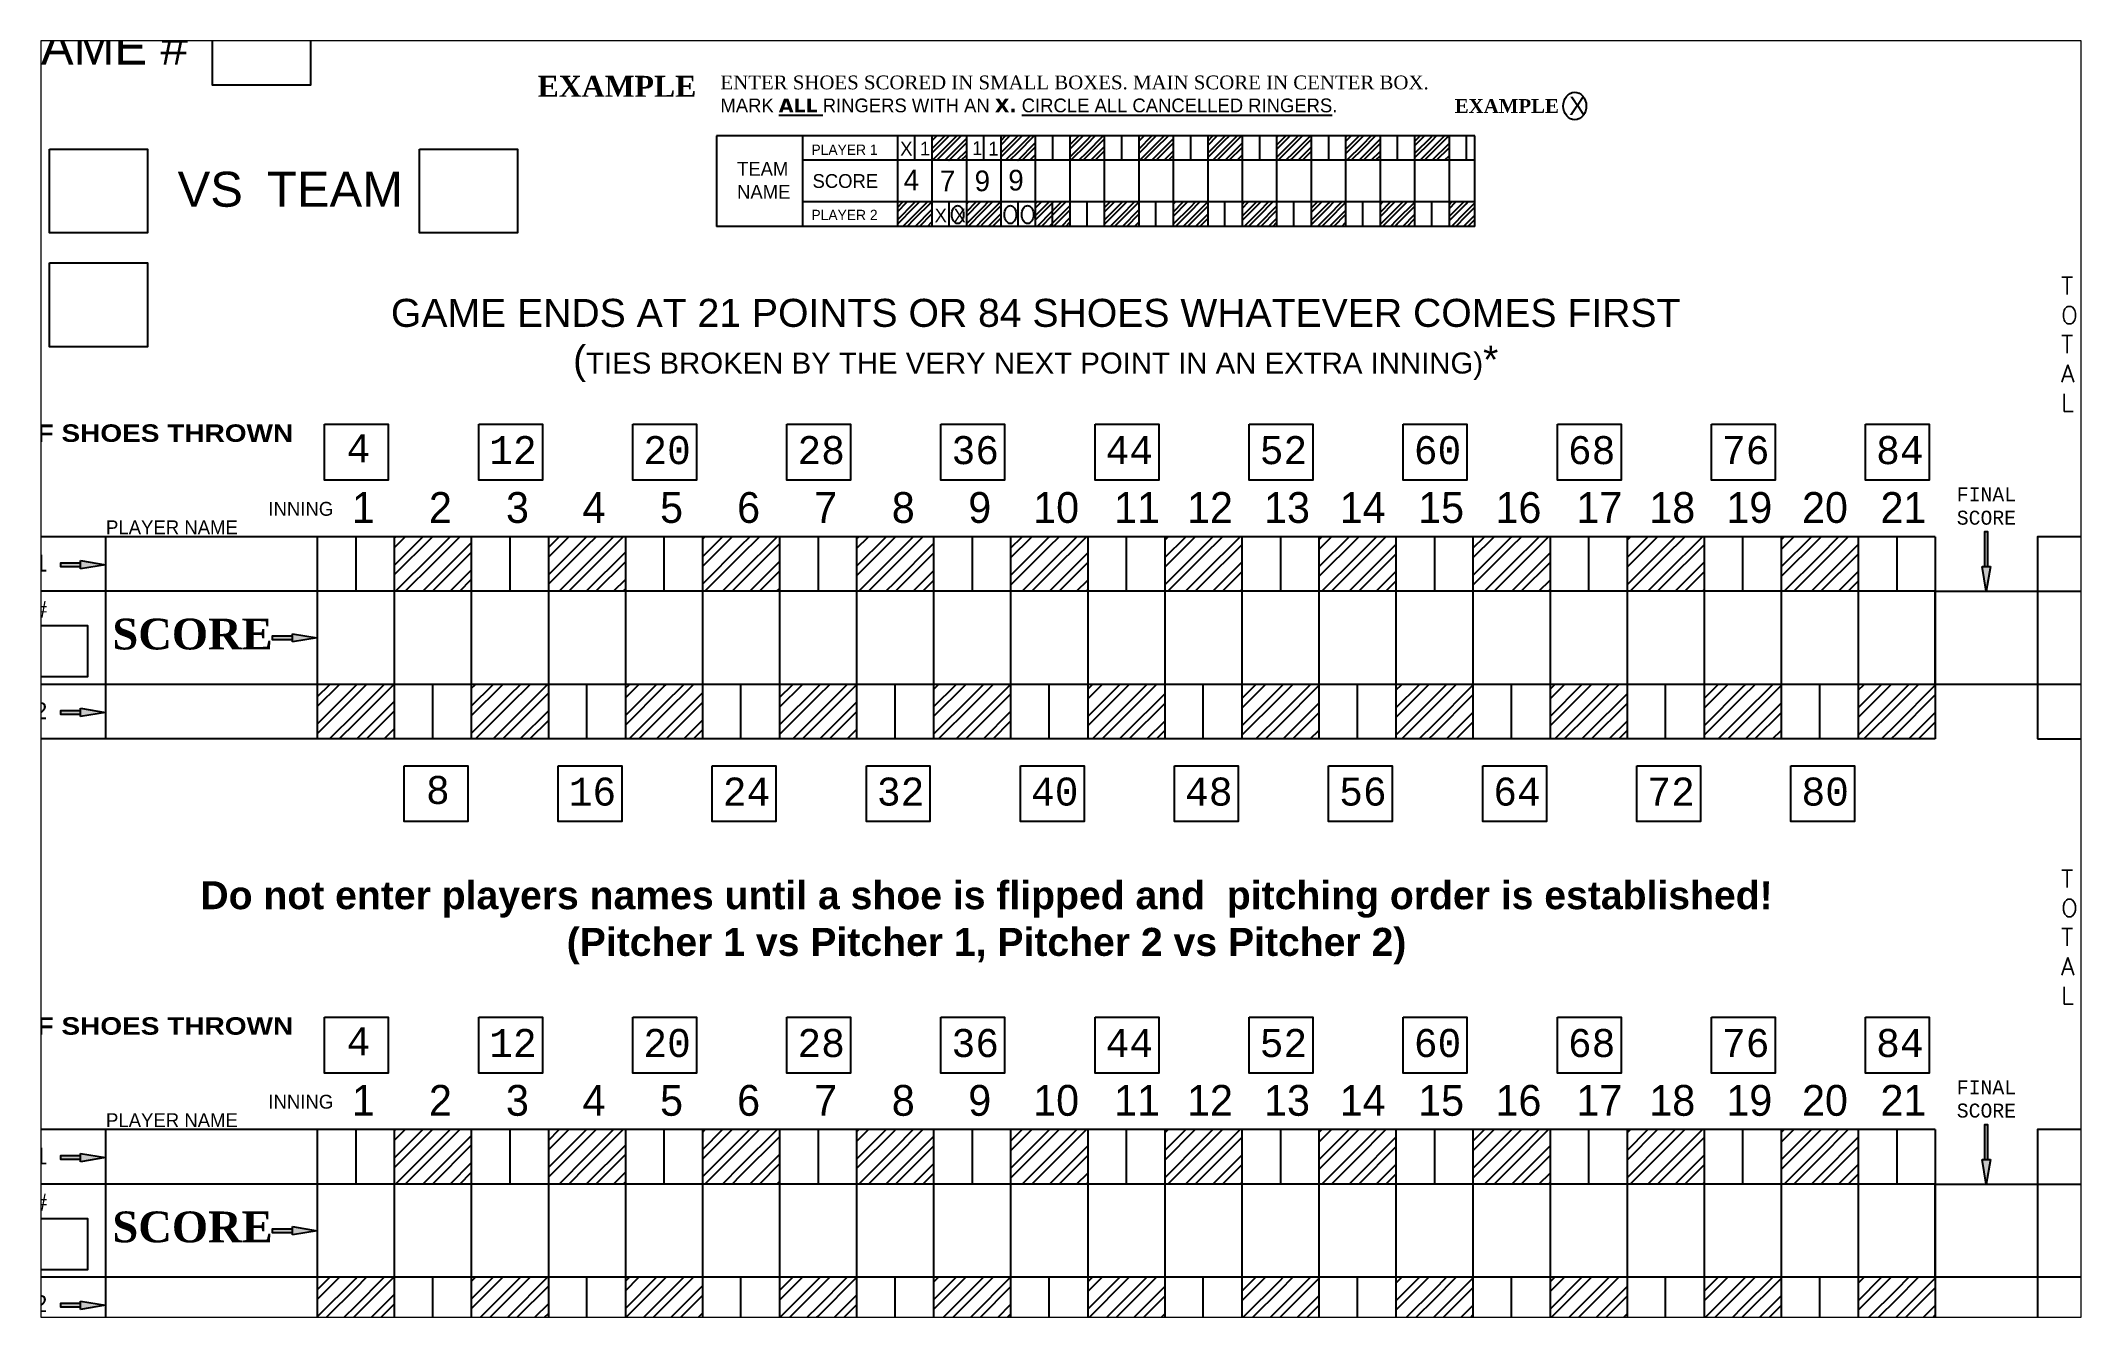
# Paper-space layout 'Layout1' of a CAD drawing. Header units: inches. Extents: x -0.3 to 13.3, y -0.2 to 8.3.
# The model-space entities are those that its viewports show. They can reach past a viewport. Long polylines and large blocks are cut down to what shows.
import ezdxf

# ---------------------------------------------------------------- set-up
doc = ezdxf.new("R2010")
doc.units = ezdxf.units.IN
doc.header["$MEASUREMENT"] = 0
doc.layers.add('Layer1', color=7, linetype='Continuous')
doc.layers.add('Layer2', color=7, linetype='Continuous')

psp = doc.layouts.get("Layout1")

msp = doc.modelspace()

# ---------------------------------------------------------------- texts
at = {"layer": 'Layer2'}
for s, insert, char_height, width, attachment_point in [('{\\fArial|b0|i0|c0|p34;GAME #}', (-2.26174, 9.75041), 0.25, 1.6882053, 1), ('{\\fTimes New Roman|b1|i0|c0|p18;EXAMPLE}', (1.55525, 9.42018), 0.15, 1.8101125, 1), ('{\\fTimes New Roman|b0|i0|c0|p18;ENTER SHOES SCORED IN SMALL BOXES. MAIN SCORE IN CENTER BOX.\\P}MARK {\\fVerdana|b1|i0|c0|p34;\\LALL} RINGERS WITH AN {\\fVerdana|b1|i0|c0|p34;X.} {\\fVAGRounded BT|b0|i0|c0|p34;\\LCIRCLE ALL CANCELLED RINGERS}.', (2.86034, 9.42222), 0.0984375, 5.38055, 1), ('{\\fTimes New Roman|b1|i0|c0|p18;EXAMPLE}', (8.1021, 9.25408), 0.0984375, 1.8101125, 1), ('X', (8.91858, 9.27208), 0.13125, 0.1489688, 1), ('PLAYER 1', (3.50981, 8.92923), 0.073828, 0.6767578, 1), ('X', (4.14337, 8.94921), 0.09844, 0.1007016, 1), ('1', (4.28386, 8.95012), 0.09844, 0.1007016, 1), ('1', (4.65666, 8.95282), 0.09844, 0.1007016, 1), ('1', (4.77249, 8.94963), 0.09844, 0.1007016, 1), ('{\\fArial|b0|i0|c0|p34;VS}', (-1.01453, 8.73543), 0.25, 1.6882053, 1), ('TEAM\\PNAME', (2.97905, 8.80505), 0.098438, 0.6152344, 1), ('4', (4.16786, 8.74901), 0.14766, 0.2023875, 1), ('7', (4.42655, 8.74379), 0.14766, 0.2023875, 1), ('9', (4.67478, 8.74379), 0.14766, 0.2023875, 1), ('9', (4.91518, 8.74901), 0.14766, 0.2023875, 1), ('{\\fArial|b0|i0|c0|p34;TEAM}', (-0.37619, 8.73543), 0.25, 1.6882053, 1), ('SCORE', (3.51757, 8.71832), 0.098438, 0.567, 1), ('PLAYER 2', (3.50981, 8.46355), 0.073828, 0.6767578, 1), ('X', (4.38915, 8.47248), 0.09844, 0.1007016, 1), ('X', (4.52347, 8.47248), 0.09844, 0.1007016, 1), ('{\\fTxt_IV50|b0|i0|c0|p2;T\\PO\\PT\\PA\\PL}', (12.43107, 7.98255), 0.125, 2.2406377, 1), ('{\\fArial Baltic|b0|i0|c186|p34;GAME ENDS AT 21 POINTS OR 84 SHOES WHATEVER COMES FIRST\\P(\\H0.75x;TIES BROKEN BY THE VERY NEXT POINT IN AN EXTRA INNING)\\H1.333x;*}', (5.11059, 7.82762), 0.2, 11.9873389, 2), ('{\\fArial Black|b0|i0|c0|p34;# OF SHOES THROWN}', (-2.34364, 6.93146), 0.125, 2.6482144, 1), ('{\\fMonospac821 BT|b0|i0|c0|p49;4}', (0.19139, 6.85911), 0.2, 0.5475591, 1), ('{\\fMonospac821 BT|b0|i0|c0|p49;12}', (1.20982, 6.84746), 0.2, 0.5475591, 1), ('{\\fMonospac821 BT|b0|i0|c0|p49;20}', (2.30982, 6.84746), 0.2, 0.5475591, 1), ('{\\fMonospac821 BT|b0|i0|c0|p49;28}', (3.40982, 6.84746), 0.2, 0.5475591, 1), ('{\\fMonospac821 BT|b0|i0|c0|p49;36}', (4.50982, 6.84746), 0.2, 0.5475591, 1), ('{\\fMonospac821 BT|b0|i0|c0|p49;44}', (5.60982, 6.84746), 0.2, 0.5475591, 1), ('{\\fMonospac821 BT|b0|i0|c0|p49;52}', (6.70982, 6.84746), 0.2, 0.5475591, 1), ('{\\fMonospac821 BT|b0|i0|c0|p49;60}', (7.80982, 6.84746), 0.2, 0.5475591, 1), ('{\\fMonospac821 BT|b0|i0|c0|p49;68}', (8.90982, 6.84746), 0.2, 0.5475591, 1), ('{\\fMonospac821 BT|b0|i0|c0|p49;76}', (10.00982, 6.84746), 0.2, 0.5475591, 1), ('{\\fMonospac821 BT|b0|i0|c0|p49;84}', (11.10982, 6.84746), 0.2, 0.5475591, 1), ('1', (0.22953, 6.44778), 0.22, 0.48114, 1), ('2', (0.77953, 6.44778), 0.22, 0.48114, 1), ('3', (1.32953, 6.44778), 0.22, 0.48114, 1), ('4', (1.87583, 6.44778), 0.22, 0.48114, 1), ('5', (2.42953, 6.44778), 0.22, 0.48114, 1), ('6', (2.97953, 6.44778), 0.22, 0.48114, 1), ('7', (3.52953, 6.44778), 0.22, 0.48114, 1), ('8', (4.08357, 6.44778), 0.22, 0.48114, 1), ('9', (4.62953, 6.44778), 0.22, 0.48114, 1), ('10', (5.09315, 6.44778), 0.22, 0.48114, 1), ('11', (5.67059, 6.44778), 0.22, 0.48114, 1), ('12', (6.19113, 6.44778), 0.22, 0.48114, 1), ('13', (6.74113, 6.44778), 0.22, 0.48114, 1), ('14', (7.28125, 6.44778), 0.22, 0.48114, 1), ('15', (7.84113, 6.44778), 0.22, 0.48114, 1), ('16', (8.39315, 6.44778), 0.22, 0.48114, 1), ('17', (8.97059, 6.44778), 0.22, 0.48114, 1), ('18', (9.49113, 6.44778), 0.22, 0.48114, 1), ('19', (10.04113, 6.44778), 0.22, 0.48114, 1), ('20', (10.58125, 6.44778), 0.22, 0.48114, 1), ('21', (11.14113, 6.44778), 0.22, 0.48114, 1), ('{\\fMonospac821 BT|b0|i0|c0|p49;FINAL\\PSCORE}', (11.68546, 6.48162), 0.1, 0.9598269, 1), ('INNING', (-0.36684, 6.37767), 0.099, 1.3849, 1), ('PLAYER NAME', (-1.526, 6.24576), 0.099, 1.3849, 1), ('{\\fArial|b0|i0|c0|p34;Pitcher #1}', (-2.69927, 6.00042), 0.12, 1.3139048, 1), ('{\\fTimes New Roman CE|b0|i0|c238|p18;Team #}', (-2.49407, 5.67051), 0.12, 1.3139048, 1), ('{\\fTimes New Roman MT Extra Bold|b0|i0|c0|p18;SCORE}', (-1.48043, 5.54439), 0.22, 1.5125, 1), ('{\\fArial|b0|i0|c0|p34;Pitcher #2}', (-2.69927, 4.94607), 0.12, 1.3139048, 1), ('{\\fMonospac821 BT|b0|i0|c0|p49;8}', (0.75859, 4.42084), 0.2, 0.5475591, 1), ('{\\fMonospac821 BT|b0|i0|c0|p49;16}', (1.77702, 4.4092), 0.2, 0.5475591, 1), ('{\\fMonospac821 BT|b0|i0|c0|p49;24}', (2.87702, 4.4092), 0.2, 0.5475591, 1), ('{\\fMonospac821 BT|b0|i0|c0|p49;32}', (3.97702, 4.4092), 0.2, 0.5475591, 1), ('{\\fMonospac821 BT|b0|i0|c0|p49;40}', (5.07702, 4.4092), 0.2, 0.5475591, 1), ('{\\fMonospac821 BT|b0|i0|c0|p49;48}', (6.17702, 4.4092), 0.2, 0.5475591, 1), ('{\\fMonospac821 BT|b0|i0|c0|p49;56}', (7.27702, 4.4092), 0.2, 0.5475591, 1), ('{\\fMonospac821 BT|b0|i0|c0|p49;64}', (8.37702, 4.4092), 0.2, 0.5475591, 1), ('{\\fMonospac821 BT|b0|i0|c0|p49;72}', (9.47702, 4.4092), 0.2, 0.5475591, 1), ('{\\fMonospac821 BT|b0|i0|c0|p49;80}', (10.57702, 4.4092), 0.2, 0.5475591, 1), ('{\\fArial Greek|b1|i0|c161|p34;Do not enter players names until a shoe is flipped and  pitching order is established!\\P(Pitcher 1 vs Pitcher 1, Pitcher 2 vs Pitcher 2)}', (4.75958, 3.66942), 0.2, 14.2300317, 2), ('{\\fTxt_IV50|b0|i0|c0|p2;T\\PO\\PT\\PA\\PL}', (12.43107, 3.74902), 0.125, 2.2406377, 1), ('{\\fArial Black|b0|i0|c0|p34;# OF SHOES THROWN}', (-2.34364, 2.69794), 0.125, 2.6482144, 1), ('{\\fMonospac821 BT|b0|i0|c0|p49;4}', (0.19139, 2.62558), 0.2, 0.5475591, 1), ('{\\fMonospac821 BT|b0|i0|c0|p49;12}', (1.20982, 2.61394), 0.2, 0.5475591, 1), ('{\\fMonospac821 BT|b0|i0|c0|p49;20}', (2.30982, 2.61394), 0.2, 0.5475591, 1), ('{\\fMonospac821 BT|b0|i0|c0|p49;28}', (3.40982, 2.61394), 0.2, 0.5475591, 1), ('{\\fMonospac821 BT|b0|i0|c0|p49;36}', (4.50982, 2.61394), 0.2, 0.5475591, 1), ('{\\fMonospac821 BT|b0|i0|c0|p49;44}', (5.60982, 2.61394), 0.2, 0.5475591, 1), ('{\\fMonospac821 BT|b0|i0|c0|p49;52}', (6.70982, 2.61394), 0.2, 0.5475591, 1), ('{\\fMonospac821 BT|b0|i0|c0|p49;60}', (7.80982, 2.61394), 0.2, 0.5475591, 1), ('{\\fMonospac821 BT|b0|i0|c0|p49;68}', (8.90982, 2.61394), 0.2, 0.5475591, 1), ('{\\fMonospac821 BT|b0|i0|c0|p49;76}', (10.00982, 2.61394), 0.2, 0.5475591, 1), ('{\\fMonospac821 BT|b0|i0|c0|p49;84}', (11.10982, 2.61394), 0.2, 0.5475591, 1), ('1', (0.22953, 2.21426), 0.22, 0.48114, 1), ('2', (0.77953, 2.21426), 0.22, 0.48114, 1), ('3', (1.32953, 2.21426), 0.22, 0.48114, 1), ('4', (1.87583, 2.21426), 0.22, 0.48114, 1), ('5', (2.42953, 2.21426), 0.22, 0.48114, 1), ('6', (2.97953, 2.21426), 0.22, 0.48114, 1), ('7', (3.52953, 2.21426), 0.22, 0.48114, 1), ('8', (4.08357, 2.21426), 0.22, 0.48114, 1), ('9', (4.62953, 2.21426), 0.22, 0.48114, 1), ('10', (5.09315, 2.21426), 0.22, 0.48114, 1), ('11', (5.67059, 2.21426), 0.22, 0.48114, 1), ('12', (6.19113, 2.21426), 0.22, 0.48114, 1), ('13', (6.74113, 2.21426), 0.22, 0.48114, 1), ('14', (7.28125, 2.21426), 0.22, 0.48114, 1), ('15', (7.84113, 2.21426), 0.22, 0.48114, 1), ('16', (8.39315, 2.21426), 0.22, 0.48114, 1), ('17', (8.97059, 2.21426), 0.22, 0.48114, 1), ('18', (9.49113, 2.21426), 0.22, 0.48114, 1), ('19', (10.04113, 2.21426), 0.22, 0.48114, 1), ('20', (10.58125, 2.21426), 0.22, 0.48114, 1), ('21', (11.14113, 2.21426), 0.22, 0.48114, 1), ('{\\fMonospac821 BT|b0|i0|c0|p49;FINAL\\PSCORE}', (11.68546, 2.24809), 0.1, 0.9598269, 1), ('INNING', (-0.36684, 2.14415), 0.099, 1.3849, 1), ('PLAYER NAME', (-1.526, 2.01223), 0.099, 1.3849, 1), ('{\\fArial|b0|i0|c0|p34;Pitcher #1}', (-2.69927, 1.76689), 0.12, 1.3139048, 1), ('{\\fTimes New Roman CE|b0|i0|c238|p18;Team #}', (-2.49407, 1.43699), 0.12, 1.3139048, 1), ('{\\fTimes New Roman MT Extra Bold|b0|i0|c0|p18;SCORE}', (-1.48043, 1.31086), 0.22, 1.5125, 1), ('{\\fArial|b0|i0|c0|p34;Pitcher #2}', (-2.69927, 0.71254), 0.12, 1.3139048, 1)]:
    msp.add_mtext(s, dxfattribs=dict(at, insert=insert, char_height=char_height, width=width, attachment_point=attachment_point))
at = {"layer": 'Layer2', "char_height": 0.18, "attachment_point": 1}
for insert in [(12.10991, 5.33475), (12.10991, 5.30908)]:
    msp.add_mtext('\\A1;', dxfattribs=dict(at, insert=insert))

# ---------------------------------------------------------------- hatches: boundary and pattern name
at = {"layer": 'Layer2'}
h = msp.add_hatch(color=256, dxfattribs=at)
h.paths.add_polyline_path([(12.60243, 6.3053), (12.62604, 6.3053), (12.62604, 6.55234), (12.60243, 6.55234)])
h.paths.add_polyline_path([(12.61436, 6.12916), (12.64356, 6.3053), (12.5848, 6.3053)])
h = msp.add_hatch(color=256, dxfattribs=at)
h.paths.add_polyline_path([(11.88449, 5.9159), (11.9081, 5.9159), (11.9081, 6.16294), (11.88449, 6.16294)])
h.paths.add_polyline_path([(11.89642, 5.73976), (11.92562, 5.9159), (11.86685, 5.9159)])
h = msp.add_hatch(color=256, dxfattribs=at)
h.paths.add_polyline_path([(-1.70669, 5.9171), (-1.70669, 5.94072), (-1.85134, 5.94072), (-1.85134, 5.9171)])
h.paths.add_polyline_path([(-1.53055, 5.92903), (-1.70669, 5.95823), (-1.70669, 5.89947)])
h = msp.add_hatch(color=256, dxfattribs=at)
h.paths.add_polyline_path([(-0.19419, 5.39536), (-0.19419, 5.41897), (-0.33884, 5.41897), (-0.33884, 5.39536)])
h.paths.add_polyline_path([(-0.01805, 5.40728), (-0.19419, 5.43649), (-0.19419, 5.37772)])
h = msp.add_hatch(color=256, dxfattribs=at)
h.paths.add_polyline_path([(-1.70669, 4.86275), (-1.70669, 4.88637), (-1.85134, 4.88637), (-1.85134, 4.86275)])
h.paths.add_polyline_path([(-1.53055, 4.87468), (-1.70669, 4.90388), (-1.70669, 4.84512)])
h = msp.add_hatch(color=256, dxfattribs=at)
h.paths.add_polyline_path([(12.60243, 2.07177), (12.62604, 2.07177), (12.62604, 2.31881), (12.60243, 2.31881)])
h.paths.add_polyline_path([(12.61436, 1.89563), (12.64356, 2.07177), (12.5848, 2.07177)])
h = msp.add_hatch(color=256, dxfattribs=at)
h.paths.add_polyline_path([(11.88449, 1.68237), (11.9081, 1.68237), (11.9081, 1.92941), (11.88449, 1.92941)])
h.paths.add_polyline_path([(11.89642, 1.50623), (11.92562, 1.68237), (11.86685, 1.68237)])
h = msp.add_hatch(color=256, dxfattribs=at)
h.paths.add_polyline_path([(-1.70669, 1.68358), (-1.70669, 1.70719), (-1.85134, 1.70719), (-1.85134, 1.68358)])
h.paths.add_polyline_path([(-1.53055, 1.6955), (-1.70669, 1.72471), (-1.70669, 1.66594)])
h = msp.add_hatch(color=256, dxfattribs=at)
h.paths.add_polyline_path([(-0.19419, 1.16183), (-0.19419, 1.18545), (-0.33884, 1.18545), (-0.33884, 1.16183)])
h.paths.add_polyline_path([(-0.01805, 1.17376), (-0.19419, 1.20297), (-0.19419, 1.1442)])
h = msp.add_hatch(color=256, dxfattribs=at)
h.paths.add_polyline_path([(-1.70669, 0.62923), (-1.70669, 0.65284), (-1.85134, 0.65284), (-1.85134, 0.62923)])
h.paths.add_polyline_path([(-1.53055, 0.64115), (-1.70669, 0.67036), (-1.70669, 0.61159)])

# ---------------------------------------------------------------- linework, layer by layer
at = {"layer": 'Layer1'}
for p, q in [((11.53195, 6.12916), (-2.90555, 6.12916)), ((-1.53055, 6.12916), (-1.53055, 4.68541)), ((-0.01805, 6.12916), (-0.01805, 4.68541)), ((0.25695, 6.12916), (0.25695, 5.73976)), ((0.53195, 6.12916), (0.53195, 4.68541)), ((0.53195, 6.05029), (0.61082, 6.12916)), ((0.53195, 5.85584), (0.80528, 6.12916)), ((0.53195, 6.11904), (0.54207, 6.12916)), ((0.53195, 5.92459), (0.73653, 6.12916)), ((0.80695, 5.93638), (0.99973, 6.12916)), ((0.80695, 6.00513), (0.93098, 6.12916)), ((1.08195, 6.12916), (1.08195, 4.68541)), ((1.35695, 6.12916), (1.35695, 5.73976)), ((1.63195, 6.12916), (1.63195, 4.68541)), ((1.63195, 5.98356), (1.77755, 6.12916)), ((1.63195, 6.05231), (1.7088, 6.12916)), ((1.63195, 5.85786), (1.90325, 6.12916)), ((1.90695, 6.06411), (1.972, 6.12916)), ((1.90695, 5.86966), (2.16646, 6.12916)), ((1.90695, 5.93841), (2.09771, 6.12916)), ((2.18195, 6.12916), (2.18195, 4.68541)), ((2.45695, 6.12916), (2.45695, 5.73976)), ((2.45695, 6.12916), (2.45695, 5.73976)), ((2.73195, 6.12916), (2.73195, 4.68541)), ((2.73195, 6.11129), (2.74982, 6.12916)), ((2.73195, 5.91684), (2.94427, 6.12916)), ((2.73195, 5.98559), (2.87552, 6.12916)), ((3.00695, 5.99738), (3.13873, 6.12916)), ((3.00695, 6.06613), (3.06998, 6.12916)), ((3.00695, 5.87168), (3.26443, 6.12916)), ((3.28195, 6.12916), (3.28195, 4.68541)), ((3.55695, 6.12916), (3.55695, 5.73976)), ((3.83195, 6.12916), (3.83195, 4.68541)), ((3.83195, 6.04457), (3.91655, 6.12916)), ((3.83195, 6.11332), (3.8478, 6.12916)), ((3.83195, 5.91886), (4.04225, 6.12916)), ((3.83195, 5.85011), (4.10695, 6.12511)), ((4.10695, 6.12511), (4.111, 6.12916)), ((4.10695, 5.93066), (4.30545, 6.12916)), ((4.10695, 5.99941), (4.2367, 6.12916)), ((4.38195, 6.12916), (4.38195, 4.68541)), ((4.65695, 6.12916), (4.65695, 5.73976)), ((4.93195, 6.12916), (4.93195, 4.68541)), ((4.93195, 5.97784), (5.08327, 6.12916)), ((4.93195, 6.04659), (5.01452, 6.12916)), ((4.93195, 5.85214), (5.20695, 6.12714)), ((5.20695, 6.05839), (5.27773, 6.12916)), ((5.20695, 5.86393), (5.47218, 6.12916)), ((5.20695, 6.12714), (5.20898, 6.12916)), ((5.20695, 5.93268), (5.40343, 6.12916)), ((5.48195, 6.12916), (5.48195, 4.68541)), ((5.75695, 6.12916), (5.75695, 5.73976)), ((6.03195, 6.12916), (6.03195, 4.68541)), ((6.03195, 6.10557), (6.05554, 6.12916)), ((6.03195, 5.91111), (6.25, 6.12916)), ((6.03195, 5.97986), (6.18125, 6.12916)), ((6.30695, 5.99166), (6.44445, 6.12916)), ((6.30695, 6.06041), (6.3757, 6.12916)), ((6.30695, 5.86596), (6.57016, 6.12916)), ((6.58195, 6.12916), (6.58195, 4.68541)), ((6.85695, 6.12916), (6.85695, 5.73976)), ((7.13195, 6.12916), (7.13195, 4.68541)), ((7.13195, 6.03884), (7.22227, 6.12916)), ((7.13195, 6.10759), (7.15352, 6.12916)), ((7.13195, 5.91314), (7.34797, 6.12916)), ((7.13195, 5.84439), (7.40695, 6.11939)), ((7.40695, 6.11939), (7.41672, 6.12916)), ((7.40695, 5.92493), (7.61118, 6.12916)), ((7.40695, 5.99368), (7.54243, 6.12916)), ((7.68195, 6.12916), (7.68195, 4.68541)), ((7.95695, 6.12916), (7.95695, 5.73976)), ((8.23195, 6.12916), (8.23195, 4.68541)), ((8.23195, 6.12916), (8.23195, 4.68541)), ((8.23195, 5.97784), (8.38327, 6.12916)), ((8.23195, 6.04659), (8.31452, 6.12916)), ((8.23195, 5.85214), (8.50695, 6.12714)), ((8.50695, 6.05839), (8.57773, 6.12916)), ((8.50695, 5.86393), (8.77218, 6.12916)), ((8.50695, 6.12714), (8.50898, 6.12916)), ((8.50695, 5.93268), (8.70343, 6.12916)), ((8.78195, 6.12916), (8.78195, 4.68541)), ((9.05695, 6.12916), (9.05695, 5.73976)), ((9.33195, 6.12916), (9.33195, 4.68541)), ((9.33195, 6.10557), (9.35554, 6.12916)), ((9.33195, 5.91111), (9.55, 6.12916)), ((9.33195, 5.97986), (9.48125, 6.12916)), ((9.60695, 5.99166), (9.74445, 6.12916)), ((9.60695, 6.06041), (9.6757, 6.12916)), ((9.60695, 5.86596), (9.87016, 6.12916)), ((9.88195, 6.12916), (9.88195, 4.68541)), ((10.15695, 6.12916), (10.15695, 5.73976)), ((10.43195, 6.12916), (10.43195, 4.68541)), ((10.43195, 6.03884), (10.52227, 6.12916)), ((10.43195, 6.10759), (10.45352, 6.12916)), ((10.43195, 5.91314), (10.64797, 6.12916)), ((10.43195, 5.84439), (10.70695, 6.11939)), ((10.70695, 6.11939), (10.71672, 6.12916)), ((10.70695, 5.92493), (10.91118, 6.12916)), ((10.70695, 5.99368), (10.84243, 6.12916)), ((10.98195, 6.12916), (10.98195, 4.68541)), ((11.25695, 6.12916), (11.25695, 5.73976)), ((11.53195, 6.12916), (11.53195, 4.68541)), ((0.54158, 5.73976), (0.80695, 6.00513)), ((0.80695, 5.81068), (1.08195, 6.08568)), ((0.80695, 5.74193), (1.08195, 6.01693)), ((1.63195, 5.78911), (1.90695, 6.06411)), ((1.90695, 5.74395), (2.18195, 6.01895)), ((2.73195, 5.79113), (3.00695, 6.06613)), ((2.74933, 5.73976), (3.00695, 5.99738)), ((3.00695, 5.80293), (3.28195, 6.07793)), ((3.8473, 5.73976), (4.10695, 5.99941)), ((4.10695, 5.80495), (4.38195, 6.07995)), ((4.11051, 5.73976), (4.38195, 6.0112)), ((4.93195, 5.78339), (5.20695, 6.05839)), ((5.20848, 5.73976), (5.48195, 6.01323)), ((6.03195, 5.78541), (6.30695, 6.06041)), ((6.05505, 5.73976), (6.30695, 5.99166)), ((6.30695, 5.79721), (6.58195, 6.07221)), ((7.15303, 5.73976), (7.40695, 5.99368)), ((7.40695, 5.79923), (7.68195, 6.07423)), ((7.41623, 5.73976), (7.68195, 6.00548)), ((8.23195, 5.78339), (8.50695, 6.05839)), ((8.50848, 5.73976), (8.78195, 6.01323)), ((9.33195, 5.78541), (9.60695, 6.06041)), ((9.35505, 5.73976), (9.60695, 5.99166)), ((9.60695, 5.79721), (9.88195, 6.07221)), ((10.45303, 5.73976), (10.70695, 5.99368)), ((10.70695, 5.79923), (10.98195, 6.07423)), ((10.71623, 5.73976), (10.98195, 6.00548)), ((0.61033, 5.73976), (0.80695, 5.93638)), ((0.93049, 5.73976), (1.08195, 5.89122)), ((1.70831, 5.73976), (1.90695, 5.93841)), ((1.77706, 5.73976), (1.90695, 5.86966)), ((1.97151, 5.73976), (2.18195, 5.9502)), ((2.87503, 5.73976), (3.00695, 5.87168)), ((3.06949, 5.73976), (3.28195, 5.95223)), ((3.13824, 5.73976), (3.28195, 5.88348)), ((3.91605, 5.73976), (4.10695, 5.93066)), ((4.23621, 5.73976), (4.38195, 5.8855)), ((5.01403, 5.73976), (5.20695, 5.93268)), ((5.08278, 5.73976), (5.20695, 5.86393)), ((5.27723, 5.73976), (5.48195, 5.94448)), ((6.18076, 5.73976), (6.30695, 5.86596)), ((6.37521, 5.73976), (6.58195, 5.9465)), ((6.44396, 5.73976), (6.58195, 5.87775)), ((7.22178, 5.73976), (7.40695, 5.92493)), ((7.54194, 5.73976), (7.68195, 5.87977)), ((8.31403, 5.73976), (8.50695, 5.93268)), ((8.38278, 5.73976), (8.50695, 5.86393)), ((8.57723, 5.73976), (8.78195, 5.94448)), ((9.48076, 5.73976), (9.60695, 5.86596)), ((9.67521, 5.73976), (9.88195, 5.9465)), ((9.74396, 5.73976), (9.88195, 5.87775)), ((10.52178, 5.73976), (10.70695, 5.92493)), ((10.84194, 5.73976), (10.98195, 5.87977)), ((11.53195, 5.73976), (-2.90555, 5.73976)), ((0.73603, 5.73976), (0.80695, 5.81068)), ((0.80478, 5.73976), (0.80695, 5.74193)), ((0.99924, 5.73976), (1.08195, 5.82247)), ((1.90276, 5.73976), (1.90695, 5.74395)), ((2.09721, 5.73976), (2.18195, 5.8245)), ((2.16596, 5.73976), (2.18195, 5.75575)), ((2.94378, 5.73976), (3.00695, 5.80293)), ((3.26394, 5.73976), (3.28195, 5.75777)), ((4.04176, 5.73976), (4.10695, 5.80495)), ((4.30496, 5.73976), (4.38195, 5.81675)), ((5.40294, 5.73976), (5.48195, 5.81877)), ((5.47169, 5.73976), (5.48195, 5.75002)), ((6.24951, 5.73976), (6.30695, 5.79721)), ((6.56966, 5.73976), (6.58195, 5.75205)), ((7.34748, 5.73976), (7.40695, 5.79923)), ((7.61069, 5.73976), (7.68195, 5.81102)), ((8.70294, 5.73976), (8.78195, 5.81877)), ((8.77169, 5.73976), (8.78195, 5.75002)), ((9.54951, 5.73976), (9.60695, 5.79721)), ((9.86966, 5.73976), (9.88195, 5.75205)), ((10.64748, 5.73976), (10.70695, 5.79923)), ((10.91069, 5.73976), (10.98195, 5.81102)), ((11.53195, 5.07481), (-2.90555, 5.07481)), ((-0.01805, 4.91693), (0.13983, 5.07481)), ((-0.01805, 4.98568), (0.07108, 5.07481)), ((-0.01805, 4.79122), (0.25695, 5.06622)), ((-0.01805, 4.72247), (0.25695, 4.99747)), ((0.25695, 4.99747), (0.33429, 5.07481)), ((0.25695, 4.80302), (0.52874, 5.07481)), ((0.25695, 5.06622), (0.26554, 5.07481)), ((0.25695, 4.87177), (0.45999, 5.07481)), ((0.26505, 4.68541), (0.53195, 4.95231)), ((0.80695, 4.68541), (0.80695, 5.07481)), ((1.08195, 5.04466), (1.11211, 5.07481)), ((1.08195, 4.8502), (1.30656, 5.07481)), ((1.08195, 4.91895), (1.23781, 5.07481)), ((1.08195, 4.7245), (1.35695, 4.9995)), ((1.35695, 4.93075), (1.50101, 5.07481)), ((1.35695, 4.9995), (1.43226, 5.07481)), ((1.35695, 4.80504), (1.62672, 5.07481)), ((1.35695, 4.73629), (1.63195, 5.01129)), ((1.90695, 4.68541), (1.90695, 5.07481)), ((2.18195, 4.97793), (2.27883, 5.07481)), ((2.18195, 5.04668), (2.21008, 5.07481)), ((2.18195, 4.85223), (2.40454, 5.07481)), ((2.18195, 4.78348), (2.45695, 5.05848)), ((2.45695, 5.05848), (2.47329, 5.07481)), ((2.45695, 4.86402), (2.66774, 5.07481)), ((2.45695, 4.93277), (2.59899, 5.07481)), ((2.45695, 4.73832), (2.73195, 5.01332)), ((3.00695, 4.68541), (3.00695, 5.07481)), ((3.28195, 4.9112), (3.44556, 5.07481)), ((3.28195, 4.97995), (3.37681, 5.07481)), ((3.28195, 4.7855), (3.55695, 5.0605)), ((3.28195, 4.71675), (3.55695, 4.99175)), ((3.55695, 4.99175), (3.64001, 5.07481)), ((3.55695, 5.0605), (3.57126, 5.07481)), ((3.55695, 4.86604), (3.76572, 5.07481)), ((3.55695, 4.79729), (3.83195, 5.07229)), ((4.10695, 4.68541), (4.10695, 5.07481)), ((4.38195, 5.03893), (4.41783, 5.07481)), ((4.38195, 4.84448), (4.61228, 5.07481)), ((4.38195, 4.91323), (4.54353, 5.07481)), ((4.38195, 4.71877), (4.65695, 4.99377)), ((4.65695, 4.92502), (4.80674, 5.07481)), ((4.65695, 4.99377), (4.73799, 5.07481)), ((4.65695, 4.79932), (4.93195, 5.07432)), ((4.65695, 4.73057), (4.93195, 5.00557)), ((5.20695, 4.68541), (5.20695, 5.07481)), ((5.48195, 4.97221), (5.58456, 5.07481)), ((5.48195, 5.04096), (5.51581, 5.07481)), ((5.48195, 4.8465), (5.71026, 5.07481)), ((5.48195, 4.77775), (5.75695, 5.05275)), ((5.75695, 5.05275), (5.77901, 5.07481)), ((5.75695, 4.8583), (5.97346, 5.07481)), ((5.75695, 4.92705), (5.90471, 5.07481)), ((5.75695, 4.73259), (6.03195, 5.00759)), ((6.30695, 4.68541), (6.30695, 5.07481)), ((6.58195, 4.90548), (6.75128, 5.07481)), ((6.58195, 4.97423), (6.68253, 5.07481)), ((6.58195, 4.77977), (6.85695, 5.05477)), ((6.58195, 4.71102), (6.85695, 4.98602)), ((6.85695, 4.98602), (6.94574, 5.07481)), ((6.85695, 5.05477), (6.87699, 5.07481)), ((6.85695, 4.86032), (7.07144, 5.07481)), ((6.85695, 4.79157), (7.13195, 5.06657)), ((7.40695, 4.68541), (7.40695, 5.07481)), ((7.68195, 5.03321), (7.72355, 5.07481)), ((7.68195, 4.83875), (7.91801, 5.07481)), ((7.68195, 4.9075), (7.84926, 5.07481)), ((7.68195, 4.71305), (7.95695, 4.98805)), ((7.95695, 4.9193), (8.11246, 5.07481)), ((7.95695, 4.98805), (8.04371, 5.07481)), ((7.95695, 4.79359), (8.23195, 5.06859)), ((7.95695, 4.72484), (8.23195, 4.99984)), ((8.50695, 4.68541), (8.50695, 5.07481)), ((8.78195, 4.97221), (8.88456, 5.07481)), ((8.78195, 5.04096), (8.81581, 5.07481)), ((8.78195, 4.8465), (9.01026, 5.07481)), ((8.78195, 4.77775), (9.05695, 5.05275)), ((9.05695, 5.05275), (9.07901, 5.07481)), ((9.05695, 4.8583), (9.27346, 5.07481)), ((9.05695, 4.92705), (9.20471, 5.07481)), ((9.05695, 4.73259), (9.33195, 5.00759)), ((9.60695, 4.68541), (9.60695, 5.07481)), ((9.88195, 4.90548), (10.05128, 5.07481)), ((9.88195, 4.97423), (9.98253, 5.07481)), ((9.88195, 4.77977), (10.15695, 5.05477)), ((9.88195, 4.71102), (10.15695, 4.98602)), ((10.15695, 4.98602), (10.24574, 5.07481)), ((10.15695, 5.05477), (10.17699, 5.07481)), ((10.15695, 4.86032), (10.37144, 5.07481)), ((10.15695, 4.79157), (10.43195, 5.06657)), ((10.70695, 4.68541), (10.70695, 5.07481)), ((10.98195, 5.03321), (11.02355, 5.07481)), ((10.98195, 4.83875), (11.21801, 5.07481)), ((10.98195, 4.9075), (11.14926, 5.07481)), ((10.98195, 4.71305), (11.25695, 4.98805)), ((11.25695, 4.9193), (11.41246, 5.07481)), ((11.25695, 4.98805), (11.34371, 5.07481)), ((11.25695, 4.79359), (11.53195, 5.06859)), ((11.25695, 4.72484), (11.53195, 4.99984)), ((0.07059, 4.68541), (0.25695, 4.87177)), ((0.3338, 4.68541), (0.53195, 4.88356)), ((1.11161, 4.68541), (1.35695, 4.93075)), ((1.43177, 4.68541), (1.63195, 4.88559)), ((1.50052, 4.68541), (1.63195, 4.81684)), ((2.20959, 4.68541), (2.45695, 4.93277)), ((2.27834, 4.68541), (2.45695, 4.86402)), ((2.4728, 4.68541), (2.73195, 4.94457)), ((2.5985, 4.68541), (2.73195, 4.81886)), ((3.37632, 4.68541), (3.55695, 4.86604)), ((3.57077, 4.68541), (3.83195, 4.94659)), ((3.63952, 4.68541), (3.83195, 4.87784)), ((4.41734, 4.68541), (4.65695, 4.92502)), ((4.7375, 4.68541), (4.93195, 4.87986)), ((4.80625, 4.68541), (4.93195, 4.81111)), ((5.51531, 4.68541), (5.75695, 4.92705)), ((5.58406, 4.68541), (5.75695, 4.8583)), ((5.77852, 4.68541), (6.03195, 4.93884)), ((5.90422, 4.68541), (6.03195, 4.81314)), ((6.68204, 4.68541), (6.85695, 4.86032)), ((6.8765, 4.68541), (7.13195, 4.94087)), ((6.94525, 4.68541), (7.13195, 4.87212)), ((7.72306, 4.68541), (7.95695, 4.9193)), ((8.04322, 4.68541), (8.23195, 4.87414)), ((8.81531, 4.68541), (9.05695, 4.92705)), ((8.88406, 4.68541), (9.05695, 4.8583)), ((9.07852, 4.68541), (9.33195, 4.93884)), ((9.20422, 4.68541), (9.33195, 4.81314)), ((9.98204, 4.68541), (10.15695, 4.86032)), ((10.1765, 4.68541), (10.43195, 4.94087)), ((10.24525, 4.68541), (10.43195, 4.87212)), ((11.02306, 4.68541), (11.25695, 4.9193)), ((11.34322, 4.68541), (11.53195, 4.87414)), ((11.53195, 4.68541), (-2.90555, 4.68541)), ((0.13934, 4.68541), (0.25695, 4.80302)), ((0.4595, 4.68541), (0.53195, 4.75786)), ((0.52825, 4.68541), (0.53195, 4.68911)), ((1.23732, 4.68541), (1.35695, 4.80504)), ((1.30607, 4.68541), (1.35695, 4.73629)), ((1.62623, 4.68541), (1.63195, 4.69113)), ((2.40405, 4.68541), (2.45695, 4.73832)), ((2.66725, 4.68541), (2.73195, 4.75011)), ((3.44507, 4.68541), (3.55695, 4.79729)), ((3.76523, 4.68541), (3.83195, 4.75214)), ((4.54304, 4.68541), (4.65695, 4.79932)), ((4.61179, 4.68541), (4.65695, 4.73057)), ((5.70977, 4.68541), (5.75695, 4.73259)), ((5.97297, 4.68541), (6.03195, 4.74439)), ((6.75079, 4.68541), (6.85695, 4.79157)), ((7.07095, 4.68541), (7.13195, 4.74641)), ((7.84877, 4.68541), (7.95695, 4.79359)), ((7.91752, 4.68541), (7.95695, 4.72484)), ((8.11197, 4.68541), (8.23195, 4.80539)), ((9.00977, 4.68541), (9.05695, 4.73259)), ((9.27297, 4.68541), (9.33195, 4.74439)), ((10.05079, 4.68541), (10.15695, 4.79157)), ((10.37095, 4.68541), (10.43195, 4.74641)), ((11.14877, 4.68541), (11.25695, 4.79359)), ((11.21752, 4.68541), (11.25695, 4.72484)), ((11.41197, 4.68541), (11.53195, 4.80539)), ((11.53195, 1.89563), (-2.90555, 1.89563)), ((-1.53055, 1.89563), (-1.53055, 0.45188)), ((-0.01805, 1.89563), (-0.01805, 0.45188)), ((0.25695, 1.89563), (0.25695, 1.50623)), ((0.53195, 1.89563), (0.53195, 0.45188)), ((0.53195, 1.81677), (0.61082, 1.89563)), ((0.53195, 1.62231), (0.80528, 1.89563)), ((0.53195, 1.88552), (0.54207, 1.89563)), ((0.53195, 1.69106), (0.73653, 1.89563)), ((0.80695, 1.70286), (0.99973, 1.89563)), ((0.80695, 1.77161), (0.93098, 1.89563)), ((1.08195, 1.89563), (1.08195, 0.45188)), ((1.35695, 1.89563), (1.35695, 1.50623)), ((1.63195, 1.89563), (1.63195, 0.45188)), ((1.63195, 1.75004), (1.77755, 1.89563)), ((1.63195, 1.81879), (1.7088, 1.89563)), ((1.63195, 1.62433), (1.90325, 1.89563)), ((1.90695, 1.83058), (1.972, 1.89563)), ((1.90695, 1.63613), (2.16646, 1.89563)), ((1.90695, 1.70488), (2.09771, 1.89563)), ((2.18195, 1.89563), (2.18195, 0.45188)), ((2.45695, 1.89563), (2.45695, 1.50623)), ((2.45695, 1.89563), (2.45695, 1.50623)), ((2.73195, 1.89563), (2.73195, 0.45188)), ((2.73195, 1.87777), (2.74982, 1.89563)), ((2.73195, 1.68331), (2.94427, 1.89563)), ((2.73195, 1.75206), (2.87552, 1.89563)), ((3.00695, 1.76386), (3.13873, 1.89563)), ((3.00695, 1.83261), (3.06998, 1.89563)), ((3.00695, 1.63815), (3.26443, 1.89563)), ((3.28195, 1.89563), (3.28195, 0.45188)), ((3.55695, 1.89563), (3.55695, 1.50623)), ((3.83195, 1.89563), (3.83195, 0.45188)), ((3.83195, 1.81104), (3.91655, 1.89563)), ((3.83195, 1.87979), (3.8478, 1.89563)), ((3.83195, 1.68534), (4.04225, 1.89563)), ((4.10695, 1.89159), (4.111, 1.89563)), ((4.10695, 1.69713), (4.30545, 1.89563)), ((4.10695, 1.76588), (4.2367, 1.89563)), ((4.38195, 1.89563), (4.38195, 0.45188)), ((4.65695, 1.89563), (4.65695, 1.50623)), ((4.93195, 1.89563), (4.93195, 0.45188)), ((4.93195, 1.74431), (5.08327, 1.89563)), ((4.93195, 1.81306), (5.01452, 1.89563)), ((4.93195, 1.61861), (5.20695, 1.89361)), ((5.20695, 1.82486), (5.27773, 1.89563)), ((5.20695, 1.63041), (5.47218, 1.89563)), ((5.20695, 1.89361), (5.20898, 1.89563)), ((5.20695, 1.69916), (5.40343, 1.89563)), ((5.48195, 1.89563), (5.48195, 0.45188)), ((5.75695, 1.89563), (5.75695, 1.50623)), ((6.03195, 1.89563), (6.03195, 0.45188)), ((6.03195, 1.87204), (6.05554, 1.89563)), ((6.03195, 1.67759), (6.25, 1.89563)), ((6.03195, 1.74634), (6.18125, 1.89563)), ((6.30695, 1.75813), (6.44445, 1.89563)), ((6.30695, 1.82688), (6.3757, 1.89563)), ((6.30695, 1.63243), (6.57016, 1.89563)), ((6.58195, 1.89563), (6.58195, 0.45188)), ((6.85695, 1.89563), (6.85695, 1.50623)), ((7.13195, 1.89563), (7.13195, 0.45188)), ((7.13195, 1.80532), (7.22227, 1.89563)), ((7.13195, 1.87407), (7.15352, 1.89563)), ((7.13195, 1.67961), (7.34797, 1.89563)), ((7.40695, 1.88586), (7.41672, 1.89563)), ((7.40695, 1.69141), (7.61118, 1.89563)), ((7.40695, 1.76016), (7.54243, 1.89563)), ((7.68195, 1.89563), (7.68195, 0.45188)), ((7.95695, 1.89563), (7.95695, 1.50623)), ((8.23195, 1.89563), (8.23195, 0.45188)), ((8.23195, 1.89563), (8.23195, 0.45188)), ((8.23195, 1.74431), (8.38327, 1.89563)), ((8.23195, 1.81306), (8.31452, 1.89563)), ((8.23195, 1.61861), (8.50695, 1.89361)), ((8.50695, 1.82486), (8.57773, 1.89563)), ((8.50695, 1.63041), (8.77218, 1.89563)), ((8.50695, 1.89361), (8.50898, 1.89563)), ((8.50695, 1.69916), (8.70343, 1.89563)), ((8.78195, 1.89563), (8.78195, 0.45188)), ((9.05695, 1.89563), (9.05695, 1.50623)), ((9.33195, 1.89563), (9.33195, 0.45188)), ((9.33195, 1.87204), (9.35554, 1.89563)), ((9.33195, 1.67759), (9.55, 1.89563)), ((9.33195, 1.74634), (9.48125, 1.89563)), ((9.60695, 1.75813), (9.74445, 1.89563)), ((9.60695, 1.82688), (9.6757, 1.89563)), ((9.60695, 1.63243), (9.87016, 1.89563)), ((9.88195, 1.89563), (9.88195, 0.45188)), ((10.15695, 1.89563), (10.15695, 1.50623)), ((10.43195, 1.89563), (10.43195, 0.45188)), ((10.43195, 1.80532), (10.52227, 1.89563)), ((10.43195, 1.87407), (10.45352, 1.89563)), ((10.43195, 1.67961), (10.64797, 1.89563)), ((10.70695, 1.88586), (10.71672, 1.89563)), ((10.70695, 1.69141), (10.91118, 1.89563)), ((10.70695, 1.76016), (10.84243, 1.89563)), ((10.98195, 1.89563), (10.98195, 0.45188)), ((11.25695, 1.89563), (11.25695, 1.50623)), ((11.53195, 1.89563), (11.53195, 0.45188)), ((0.54158, 1.50623), (0.80695, 1.77161)), ((0.80695, 1.57715), (1.08195, 1.85215)), ((0.80695, 1.5084), (1.08195, 1.7834)), ((1.63195, 1.55558), (1.90695, 1.83058)), ((1.90695, 1.51043), (2.18195, 1.78543)), ((2.73195, 1.55761), (3.00695, 1.83261)), ((2.74933, 1.50623), (3.00695, 1.76386)), ((3.00695, 1.5694), (3.28195, 1.8444)), ((3.83195, 1.61659), (4.10695, 1.89159)), ((3.8473, 1.50623), (4.10695, 1.76588)), ((4.10695, 1.57143), (4.38195, 1.84643)), ((4.11051, 1.50623), (4.38195, 1.77768)), ((4.93195, 1.54986), (5.20695, 1.82486)), ((5.20848, 1.50623), (5.48195, 1.7797)), ((6.03195, 1.55188), (6.30695, 1.82688)), ((6.05505, 1.50623), (6.30695, 1.75813)), ((6.30695, 1.56368), (6.58195, 1.83868)), ((7.13195, 1.61086), (7.40695, 1.88586)), ((7.15303, 1.50623), (7.40695, 1.76016)), ((7.40695, 1.5657), (7.68195, 1.8407)), ((7.41623, 1.50623), (7.68195, 1.77195)), ((8.23195, 1.54986), (8.50695, 1.82486)), ((8.50848, 1.50623), (8.78195, 1.7797)), ((9.33195, 1.55188), (9.60695, 1.82688)), ((9.35505, 1.50623), (9.60695, 1.75813)), ((9.60695, 1.56368), (9.88195, 1.83868)), ((10.43195, 1.61086), (10.70695, 1.88586)), ((10.45303, 1.50623), (10.70695, 1.76016)), ((10.70695, 1.5657), (10.98195, 1.8407)), ((10.71623, 1.50623), (10.98195, 1.77195)), ((0.61033, 1.50623), (0.80695, 1.70286)), ((0.93049, 1.50623), (1.08195, 1.6577)), ((1.70831, 1.50623), (1.90695, 1.70488)), ((1.77706, 1.50623), (1.90695, 1.63613)), ((1.97151, 1.50623), (2.18195, 1.71668)), ((2.87503, 1.50623), (3.00695, 1.63815)), ((3.06949, 1.50623), (3.28195, 1.7187)), ((3.13824, 1.50623), (3.28195, 1.64995)), ((3.91605, 1.50623), (4.10695, 1.69713)), ((4.23621, 1.50623), (4.38195, 1.65197)), ((5.01403, 1.50623), (5.20695, 1.69916)), ((5.08278, 1.50623), (5.20695, 1.63041)), ((5.27723, 1.50623), (5.48195, 1.71095)), ((6.18076, 1.50623), (6.30695, 1.63243)), ((6.37521, 1.50623), (6.58195, 1.71298)), ((6.44396, 1.50623), (6.58195, 1.64423)), ((7.22178, 1.50623), (7.40695, 1.69141)), ((7.54194, 1.50623), (7.68195, 1.64625)), ((8.31403, 1.50623), (8.50695, 1.69916)), ((8.38278, 1.50623), (8.50695, 1.63041)), ((8.57723, 1.50623), (8.78195, 1.71095)), ((9.48076, 1.50623), (9.60695, 1.63243)), ((9.67521, 1.50623), (9.88195, 1.71298)), ((9.74396, 1.50623), (9.88195, 1.64423)), ((10.52178, 1.50623), (10.70695, 1.69141)), ((10.84194, 1.50623), (10.98195, 1.64625)), ((11.53195, 1.50623), (-2.90555, 1.50623)), ((0.73603, 1.50623), (0.80695, 1.57715)), ((0.80478, 1.50623), (0.80695, 1.5084)), ((0.99924, 1.50623), (1.08195, 1.58895)), ((1.90276, 1.50623), (1.90695, 1.51043)), ((2.09721, 1.50623), (2.18195, 1.59097)), ((2.16596, 1.50623), (2.18195, 1.52222)), ((2.94378, 1.50623), (3.00695, 1.5694)), ((3.26394, 1.50623), (3.28195, 1.52425)), ((4.04176, 1.50623), (4.10695, 1.57143)), ((4.30496, 1.50623), (4.38195, 1.58322)), ((5.40294, 1.50623), (5.48195, 1.58525)), ((5.47169, 1.50623), (5.48195, 1.5165)), ((6.24951, 1.50623), (6.30695, 1.56368)), ((6.56966, 1.50623), (6.58195, 1.51852)), ((7.34748, 1.50623), (7.40695, 1.5657)), ((7.61069, 1.50623), (7.68195, 1.5775)), ((8.70294, 1.50623), (8.78195, 1.58525)), ((8.77169, 1.50623), (8.78195, 1.5165)), ((9.54951, 1.50623), (9.60695, 1.56368)), ((9.86966, 1.50623), (9.88195, 1.51852)), ((10.64748, 1.50623), (10.70695, 1.5657)), ((10.91069, 1.50623), (10.98195, 1.5775)), ((11.53195, 0.84128), (-2.90555, 0.84128)), ((-0.01805, 0.6834), (0.13983, 0.84128)), ((-0.01805, 0.75215), (0.07108, 0.84128)), ((-0.01805, 0.5577), (0.25695, 0.8327)), ((-0.01805, 0.48895), (0.25695, 0.76395)), ((0.25695, 0.76395), (0.33429, 0.84128)), ((0.25695, 0.56949), (0.52874, 0.84128)), ((0.25695, 0.8327), (0.26554, 0.84128)), ((0.25695, 0.63824), (0.45999, 0.84128)), ((0.80695, 0.45188), (0.80695, 0.84128)), ((1.08195, 0.81113), (1.11211, 0.84128)), ((1.08195, 0.61668), (1.30656, 0.84128)), ((1.08195, 0.68543), (1.23781, 0.84128)), ((1.08195, 0.49097), (1.35695, 0.76597)), ((1.35695, 0.69722), (1.50101, 0.84128)), ((1.35695, 0.76597), (1.43226, 0.84128)), ((1.35695, 0.57152), (1.62672, 0.84128)), ((1.35695, 0.50277), (1.63195, 0.77777)), ((1.90695, 0.45188), (1.90695, 0.84128)), ((2.18195, 0.7444), (2.27883, 0.84128)), ((2.18195, 0.81315), (2.21008, 0.84128)), ((2.18195, 0.6187), (2.40454, 0.84128)), ((2.18195, 0.54995), (2.45695, 0.82495)), ((2.45695, 0.82495), (2.47329, 0.84128)), ((2.45695, 0.6305), (2.66774, 0.84128)), ((2.45695, 0.69925), (2.59899, 0.84128)), ((2.45695, 0.50479), (2.73195, 0.77979)), ((3.00695, 0.45188), (3.00695, 0.84128)), ((3.28195, 0.67768), (3.44556, 0.84128)), ((3.28195, 0.74643), (3.37681, 0.84128)), ((3.28195, 0.55197), (3.55695, 0.82697)), ((3.28195, 0.48322), (3.55695, 0.75822)), ((3.55695, 0.75822), (3.64001, 0.84128)), ((3.55695, 0.82697), (3.57126, 0.84128)), ((3.55695, 0.63252), (3.76572, 0.84128)), ((3.55695, 0.56377), (3.83195, 0.83877)), ((4.10695, 0.45188), (4.10695, 0.84128)), ((4.38195, 0.80541), (4.41783, 0.84128)), ((4.38195, 0.61095), (4.61228, 0.84128)), ((4.38195, 0.6797), (4.54353, 0.84128)), ((4.38195, 0.48525), (4.65695, 0.76025)), ((4.65695, 0.6915), (4.80674, 0.84128)), ((4.65695, 0.76025), (4.73799, 0.84128)), ((4.65695, 0.56579), (4.93195, 0.84079)), ((4.65695, 0.49704), (4.93195, 0.77204)), ((5.20695, 0.45188), (5.20695, 0.84128)), ((5.48195, 0.73868), (5.58456, 0.84128)), ((5.48195, 0.80743), (5.51581, 0.84128)), ((5.48195, 0.61298), (5.71026, 0.84128)), ((5.48195, 0.54423), (5.75695, 0.81923)), ((5.75695, 0.81923), (5.77901, 0.84128)), ((5.75695, 0.62477), (5.97346, 0.84128)), ((5.75695, 0.69352), (5.90471, 0.84128)), ((5.75695, 0.49907), (6.03195, 0.77407)), ((6.30695, 0.45188), (6.30695, 0.84128)), ((6.58195, 0.67195), (6.75128, 0.84128)), ((6.58195, 0.7407), (6.68253, 0.84128)), ((6.58195, 0.54625), (6.85695, 0.82125)), ((6.58195, 0.4775), (6.85695, 0.7525)), ((6.85695, 0.7525), (6.94574, 0.84128)), ((6.85695, 0.82125), (6.87699, 0.84128)), ((6.85695, 0.6268), (7.07144, 0.84128)), ((6.85695, 0.55805), (7.13195, 0.83305)), ((7.40695, 0.45188), (7.40695, 0.84128)), ((7.68195, 0.79968), (7.72355, 0.84128)), ((7.68195, 0.60523), (7.91801, 0.84128)), ((7.68195, 0.67398), (7.84926, 0.84128)), ((7.68195, 0.47952), (7.95695, 0.75452)), ((7.95695, 0.68577), (8.11246, 0.84128)), ((7.95695, 0.75452), (8.04371, 0.84128)), ((7.95695, 0.56007), (8.23195, 0.83507)), ((7.95695, 0.49132), (8.23195, 0.76632)), ((8.50695, 0.45188), (8.50695, 0.84128)), ((8.78195, 0.73868), (8.88456, 0.84128)), ((8.78195, 0.80743), (8.81581, 0.84128)), ((8.78195, 0.61298), (9.01026, 0.84128)), ((8.78195, 0.54423), (9.05695, 0.81923)), ((9.05695, 0.81923), (9.07901, 0.84128)), ((9.05695, 0.62477), (9.27346, 0.84128)), ((9.05695, 0.69352), (9.20471, 0.84128)), ((9.05695, 0.49907), (9.33195, 0.77407)), ((9.60695, 0.45188), (9.60695, 0.84128)), ((9.88195, 0.67195), (10.05128, 0.84128)), ((9.88195, 0.7407), (9.98253, 0.84128)), ((9.88195, 0.54625), (10.15695, 0.82125)), ((9.88195, 0.4775), (10.15695, 0.7525)), ((10.15695, 0.7525), (10.24574, 0.84128)), ((10.15695, 0.82125), (10.17699, 0.84128)), ((10.15695, 0.6268), (10.37144, 0.84128)), ((10.15695, 0.55805), (10.43195, 0.83305)), ((10.70695, 0.45188), (10.70695, 0.84128)), ((10.98195, 0.79968), (11.02355, 0.84128)), ((10.98195, 0.60523), (11.21801, 0.84128)), ((10.98195, 0.67398), (11.14926, 0.84128)), ((10.98195, 0.47952), (11.25695, 0.75452)), ((11.25695, 0.68577), (11.41246, 0.84128)), ((11.25695, 0.75452), (11.34371, 0.84128)), ((11.25695, 0.56007), (11.53195, 0.83507)), ((11.25695, 0.49132), (11.53195, 0.76632)), ((0.07059, 0.45188), (0.25695, 0.63824)), ((0.26505, 0.45188), (0.53195, 0.71879)), ((0.3338, 0.45188), (0.53195, 0.65004)), ((1.11161, 0.45188), (1.35695, 0.69722)), ((1.43177, 0.45188), (1.63195, 0.65206)), ((1.50052, 0.45188), (1.63195, 0.58331)), ((2.20959, 0.45188), (2.45695, 0.69925)), ((2.27834, 0.45188), (2.45695, 0.6305)), ((2.4728, 0.45188), (2.73195, 0.71104)), ((2.5985, 0.45188), (2.73195, 0.58534)), ((3.37632, 0.45188), (3.55695, 0.63252)), ((3.57077, 0.45188), (3.83195, 0.71306)), ((3.63952, 0.45188), (3.83195, 0.64431)), ((4.41734, 0.45188), (4.65695, 0.6915)), ((4.7375, 0.45188), (4.93195, 0.64634)), ((5.51531, 0.45188), (5.75695, 0.69352)), ((5.58406, 0.45188), (5.75695, 0.62477)), ((5.77852, 0.45188), (6.03195, 0.70532)), ((6.68204, 0.45188), (6.85695, 0.6268)), ((6.8765, 0.45188), (7.13195, 0.70734)), ((6.94525, 0.45188), (7.13195, 0.63859)), ((7.72306, 0.45188), (7.95695, 0.68577)), ((8.04322, 0.45188), (8.23195, 0.64061)), ((8.81531, 0.45188), (9.05695, 0.69352)), ((8.88406, 0.45188), (9.05695, 0.62477)), ((9.07852, 0.45188), (9.33195, 0.70532)), ((9.98204, 0.45188), (10.15695, 0.6268)), ((10.1765, 0.45188), (10.43195, 0.70734)), ((10.24525, 0.45188), (10.43195, 0.63859)), ((11.02306, 0.45188), (11.25695, 0.68577)), ((11.34322, 0.45188), (11.53195, 0.64061)), ((0.13934, 0.45188), (0.25695, 0.56949)), ((0.4595, 0.45188), (0.53195, 0.52433)), ((1.23732, 0.45188), (1.35695, 0.57152)), ((1.30607, 0.45188), (1.35695, 0.50277)), ((2.40405, 0.45188), (2.45695, 0.50479)), ((2.66725, 0.45188), (2.73195, 0.51659)), ((3.44507, 0.45188), (3.55695, 0.56377)), ((3.76523, 0.45188), (3.83195, 0.51861)), ((4.54304, 0.45188), (4.65695, 0.56579)), ((4.61179, 0.45188), (4.65695, 0.49704)), ((4.80625, 0.45188), (4.93195, 0.57759)), ((5.70977, 0.45188), (5.75695, 0.49907)), ((5.90422, 0.45188), (6.03195, 0.57961)), ((5.97297, 0.45188), (6.03195, 0.51086)), ((6.75079, 0.45188), (6.85695, 0.55805)), ((7.07095, 0.45188), (7.13195, 0.51289)), ((7.84877, 0.45188), (7.95695, 0.56007)), ((7.91752, 0.45188), (7.95695, 0.49132)), ((8.11197, 0.45188), (8.23195, 0.57186)), ((9.00977, 0.45188), (9.05695, 0.49907)), ((9.20422, 0.45188), (9.33195, 0.57961)), ((9.27297, 0.45188), (9.33195, 0.51086)), ((10.05079, 0.45188), (10.15695, 0.55805)), ((10.37095, 0.45188), (10.43195, 0.51289)), ((11.14877, 0.45188), (11.25695, 0.56007)), ((11.21752, 0.45188), (11.25695, 0.49132)), ((11.41197, 0.45188), (11.53195, 0.57186))]:
    msp.add_line(p, q, dxfattribs=at)
at = {"layer": 'Layer2'}
for p, q in [((8.24554, 8.99132), (2.83147, 8.99132)), ((2.83147, 8.99132), (2.83147, 8.34532)), ((3.44671, 8.99132), (3.44671, 8.34532)), ((4.12346, 8.99132), (4.12346, 8.34532)), ((4.24651, 8.99132), (4.24651, 8.81709)), ((4.36956, 8.99132), (4.36956, 8.34532)), ((4.36956, 8.95603), (4.40485, 8.99132)), ((4.36956, 8.86902), (4.49186, 8.99132)), ((4.36956, 8.98679), (4.37409, 8.99132)), ((4.36956, 8.89979), (4.46109, 8.99132)), ((4.37387, 8.81709), (4.49261, 8.93582)), ((4.40463, 8.81709), (4.49261, 8.90506)), ((4.49261, 8.90506), (4.57886, 8.99132)), ((4.49261, 8.93582), (4.5481, 8.99132)), ((4.49261, 8.84882), (4.61565, 8.97186)), ((4.49261, 8.81806), (4.61565, 8.9411)), ((4.54788, 8.81709), (4.61565, 8.88486)), ((4.61565, 8.99132), (4.61565, 8.34532)), ((4.7387, 8.99132), (4.7387, 8.81709)), ((4.86175, 8.99132), (4.86175, 8.34532)), ((4.86175, 8.92617), (4.92689, 8.99132)), ((4.86175, 8.95694), (4.89613, 8.99132)), ((4.86175, 8.86993), (4.98314, 8.99132)), ((4.86175, 8.83917), (4.98479, 8.96221)), ((4.89591, 8.81709), (4.98479, 8.90597)), ((4.98479, 8.96221), (5.0139, 8.99132)), ((4.98479, 8.87521), (5.10091, 8.99132)), ((4.98479, 8.90597), (5.07014, 8.99132)), ((4.98479, 8.81896), (5.10784, 8.94201)), ((5.01368, 8.81709), (5.10784, 8.91125)), ((5.10784, 8.99132), (5.10784, 8.34532)), ((5.23089, 8.99132), (5.23089, 8.81709)), ((5.23089, 8.99132), (5.23089, 8.81709)), ((5.35393, 8.99132), (5.35393, 8.34532)), ((5.35393, 8.98333), (5.36193, 8.99132)), ((5.35393, 8.89632), (5.44894, 8.99132)), ((5.35393, 8.92708), (5.41817, 8.99132)), ((5.35393, 8.84007), (5.47698, 8.96312)), ((5.36171, 8.81709), (5.47698, 8.93236)), ((5.47698, 8.93236), (5.53594, 8.99132)), ((5.47698, 8.96312), (5.50518, 8.99132)), ((5.47698, 8.87611), (5.59219, 8.99132)), ((5.47698, 8.84535), (5.60003, 8.9684)), ((5.50496, 8.81709), (5.60003, 8.91215)), ((5.60003, 8.99132), (5.60003, 8.34532)), ((5.72307, 8.99132), (5.72307, 8.81709)), ((5.84612, 8.99132), (5.84612, 8.34532)), ((5.84612, 8.95347), (5.88397, 8.99132)), ((5.84612, 8.98423), (5.85321, 8.99132)), ((5.84612, 8.89722), (5.94022, 8.99132)), ((5.84612, 8.86646), (5.96917, 8.98951)), ((5.85299, 8.81709), (5.96917, 8.93326)), ((5.88375, 8.81709), (5.96917, 8.9025)), ((5.96917, 8.98951), (5.97098, 8.99132)), ((5.96917, 8.9025), (6.05799, 8.99132)), ((5.96917, 8.93326), (6.02722, 8.99132)), ((5.96917, 8.84626), (6.09221, 8.9693)), ((5.97076, 8.81709), (6.09221, 8.93854)), ((6.09221, 8.99132), (6.09221, 8.34532)), ((6.21526, 8.99132), (6.21526, 8.81709)), ((6.33831, 8.99132), (6.33831, 8.34532)), ((6.33831, 8.92361), (6.40602, 8.99132)), ((6.33831, 8.95438), (6.37525, 8.99132)), ((6.33831, 8.86737), (6.46136, 8.99041)), ((6.33831, 8.83661), (6.46136, 8.95965)), ((6.37503, 8.81709), (6.46136, 8.90341)), ((6.46136, 8.95965), (6.49302, 8.99132)), ((6.46136, 8.87265), (6.58003, 8.99132)), ((6.46136, 8.99041), (6.46226, 8.99132)), ((6.46136, 8.90341), (6.54927, 8.99132)), ((6.46204, 8.81709), (6.5844, 8.93945)), ((6.4928, 8.81709), (6.5844, 8.90869)), ((6.5844, 8.99132), (6.5844, 8.34532)), ((6.70745, 8.99132), (6.70745, 8.81709)), ((6.8305, 8.99132), (6.8305, 8.34532)), ((6.8305, 8.98076), (6.84105, 8.99132)), ((6.8305, 8.89376), (6.92806, 8.99132)), ((6.8305, 8.92452), (6.8973, 8.99132)), ((6.8305, 8.83751), (6.95354, 8.96056)), ((6.84083, 8.81709), (6.95354, 8.9298)), ((6.95354, 8.9298), (7.01507, 8.99132)), ((6.95354, 8.96056), (6.9843, 8.99132)), ((6.95354, 8.87355), (7.07131, 8.99132)), ((6.95354, 8.84279), (7.07659, 8.96584)), ((6.98408, 8.81709), (7.07659, 8.90959)), ((7.07659, 8.99132), (7.07659, 8.34532)), ((7.19964, 8.99132), (7.19964, 8.81709)), ((7.32268, 8.99132), (7.32268, 8.34532)), ((7.32268, 8.95091), (7.3631, 8.99132)), ((7.32268, 8.98167), (7.33233, 8.99132)), ((7.32268, 8.89466), (7.41934, 8.99132)), ((7.32268, 8.8639), (7.44573, 8.98695)), ((7.33211, 8.81709), (7.44573, 8.9307)), ((7.36288, 8.81709), (7.44573, 8.89994)), ((7.44573, 8.98695), (7.4501, 8.99132)), ((7.44573, 8.89994), (7.53711, 8.99132)), ((7.44573, 8.9307), (7.50635, 8.99132)), ((7.44573, 8.8437), (7.56878, 8.96674)), ((7.44988, 8.81709), (7.56878, 8.93598)), ((7.56878, 8.99132), (7.56878, 8.34532)), ((7.69182, 8.99132), (7.69182, 8.81709)), ((7.81487, 8.99132), (7.81487, 8.34532)), ((7.81487, 8.92105), (7.88514, 8.99132)), ((7.81487, 8.95181), (7.85438, 8.99132)), ((7.81487, 8.86481), (7.93792, 8.98785)), ((7.81487, 8.83404), (7.93792, 8.95709)), ((7.85416, 8.81709), (7.93792, 8.90085)), ((7.93792, 8.95709), (7.97215, 8.99132)), ((7.93792, 8.87008), (8.05915, 8.99132)), ((7.93792, 8.98785), (7.94138, 8.99132)), ((7.93792, 8.90085), (8.02839, 8.99132)), ((7.94116, 8.81709), (8.06096, 8.93689)), ((7.97193, 8.81709), (8.06096, 8.90612)), ((8.06096, 8.99132), (8.06096, 8.34532)), ((8.18401, 8.99132), (8.18401, 8.81709)), ((8.24554, 8.34532), (8.24554, 8.99132)), ((8.24554, 8.81709), (3.44671, 8.81709)), ((4.46087, 8.81709), (4.49261, 8.84882)), ((4.49164, 8.81709), (4.49261, 8.81806)), ((4.57864, 8.81709), (4.61565, 8.8541)), ((4.92667, 8.81709), (4.98479, 8.87521)), ((4.98292, 8.81709), (4.98479, 8.81896)), ((5.06992, 8.81709), (5.10784, 8.855)), ((5.10069, 8.81709), (5.10784, 8.82424)), ((5.41795, 8.81709), (5.47698, 8.87611)), ((5.44872, 8.81709), (5.47698, 8.84535)), ((5.53572, 8.81709), (5.60003, 8.88139)), ((5.59197, 8.81709), (5.60003, 8.82514)), ((5.94, 8.81709), (5.96917, 8.84626)), ((6.027, 8.81709), (6.09221, 8.8823)), ((6.05777, 8.81709), (6.09221, 8.85153)), ((6.4058, 8.81709), (6.46136, 8.87265)), ((6.54905, 8.81709), (6.5844, 8.85244)), ((6.57981, 8.81709), (6.5844, 8.82168)), ((6.89708, 8.81709), (6.95354, 8.87355)), ((6.92784, 8.81709), (6.95354, 8.84279)), ((7.01485, 8.81709), (7.07659, 8.87883)), ((7.07109, 8.81709), (7.07659, 8.82258)), ((7.41912, 8.81709), (7.44573, 8.8437)), ((7.50613, 8.81709), (7.56878, 8.87973)), ((7.53689, 8.81709), (7.56878, 8.84897)), ((7.88492, 8.81709), (7.93792, 8.87008)), ((8.02817, 8.81709), (8.06096, 8.84988)), ((8.05893, 8.81709), (8.06096, 8.81912)), ((8.24554, 8.51956), (3.44671, 8.51956)), ((4.12346, 8.44892), (4.19411, 8.51956)), ((4.12346, 8.47968), (4.16335, 8.51956)), ((4.12346, 8.39267), (4.24651, 8.51572)), ((4.12346, 8.36191), (4.24651, 8.48495)), ((4.24651, 8.48495), (4.28112, 8.51956)), ((4.24651, 8.39795), (4.36812, 8.51956)), ((4.24651, 8.51572), (4.25035, 8.51956)), ((4.24651, 8.42871), (4.33736, 8.51956)), ((4.25013, 8.34532), (4.36956, 8.46475)), ((4.49261, 8.34532), (4.49261, 8.51956)), ((4.61565, 8.50607), (4.62914, 8.51956)), ((4.61565, 8.41906), (4.71615, 8.51956)), ((4.61565, 8.44982), (4.68539, 8.51956)), ((4.61565, 8.36281), (4.7387, 8.48586)), ((4.62892, 8.34532), (4.7387, 8.4551)), ((4.7387, 8.4551), (4.80316, 8.51956)), ((4.7387, 8.48586), (4.7724, 8.51956)), ((4.7387, 8.39885), (4.8594, 8.51956)), ((4.7387, 8.36809), (4.86175, 8.49114)), ((4.98479, 8.34532), (4.98479, 8.51956)), ((5.10784, 8.47621), (5.15119, 8.51956)), ((5.10784, 8.50697), (5.12043, 8.51956)), ((5.10784, 8.41996), (5.20743, 8.51956)), ((5.10784, 8.3892), (5.23089, 8.51225)), ((5.12021, 8.34532), (5.23089, 8.456)), ((5.23089, 8.34532), (5.23089, 8.51956)), ((5.23089, 8.51225), (5.2382, 8.51956)), ((5.23089, 8.42524), (5.3252, 8.51956)), ((5.23089, 8.456), (5.29444, 8.51956)), ((5.23089, 8.369), (5.35393, 8.49204)), ((5.23798, 8.34532), (5.35393, 8.46128)), ((5.47698, 8.34532), (5.47698, 8.51956)), ((5.60003, 8.44635), (5.67323, 8.51956)), ((5.60003, 8.47712), (5.64247, 8.51956)), ((5.60003, 8.39011), (5.72307, 8.51316)), ((5.60003, 8.35935), (5.72307, 8.48239)), ((5.72307, 8.48239), (5.76024, 8.51956)), ((5.72307, 8.51316), (5.72948, 8.51956)), ((5.72307, 8.42615), (5.81648, 8.51956)), ((5.72307, 8.39539), (5.84612, 8.51843)), ((5.72926, 8.34532), (5.84612, 8.46219)), ((5.96917, 8.34532), (5.96917, 8.51956)), ((6.09221, 8.50351), (6.10827, 8.51956)), ((6.09221, 8.4165), (6.19528, 8.51956)), ((6.09221, 8.44726), (6.16451, 8.51956)), ((6.09221, 8.36025), (6.21526, 8.4833)), ((6.10805, 8.34532), (6.21526, 8.45254)), ((6.21526, 8.45254), (6.28228, 8.51956)), ((6.21526, 8.4833), (6.25152, 8.51956)), ((6.21526, 8.39629), (6.33831, 8.51934)), ((6.21526, 8.36553), (6.33831, 8.48858)), ((6.46136, 8.34532), (6.46136, 8.51956)), ((6.5844, 8.47365), (6.63031, 8.51956)), ((6.5844, 8.50441), (6.59955, 8.51956)), ((6.5844, 8.4174), (6.68656, 8.51956)), ((6.5844, 8.38664), (6.70745, 8.50969)), ((6.59933, 8.34532), (6.70745, 8.45344)), ((6.70745, 8.50969), (6.71732, 8.51956)), ((6.70745, 8.42268), (6.80433, 8.51956)), ((6.70745, 8.45344), (6.77356, 8.51956)), ((6.70745, 8.36644), (6.8305, 8.48948)), ((6.7171, 8.34532), (6.8305, 8.45872)), ((6.95354, 8.34532), (6.95354, 8.51956)), ((7.07659, 8.44379), (7.15236, 8.51956)), ((7.07659, 8.47455), (7.12159, 8.51956)), ((7.07659, 8.38755), (7.19964, 8.51059)), ((7.07659, 8.35679), (7.19964, 8.47983)), ((7.19964, 8.47983), (7.23936, 8.51956)), ((7.19964, 8.51059), (7.2086, 8.51956)), ((7.19964, 8.42359), (7.29561, 8.51956)), ((7.19964, 8.39282), (7.32268, 8.51587)), ((7.20838, 8.34532), (7.32268, 8.45963)), ((7.44573, 8.34532), (7.44573, 8.51956)), ((7.56878, 8.50094), (7.58739, 8.51956)), ((7.56878, 8.41394), (7.6744, 8.51956)), ((7.56878, 8.4447), (7.64364, 8.51956)), ((7.56878, 8.35769), (7.69182, 8.48074)), ((7.58717, 8.34532), (7.69182, 8.44998)), ((7.69182, 8.44998), (7.76141, 8.51956)), ((7.69182, 8.48074), (7.73064, 8.51956)), ((7.69182, 8.39373), (7.81487, 8.51678)), ((7.69182, 8.36297), (7.81487, 8.48602)), ((7.93792, 8.34532), (7.93792, 8.51956)), ((8.06096, 8.47109), (8.10944, 8.51956)), ((8.06096, 8.50185), (8.07867, 8.51956)), ((8.06096, 8.41484), (8.16568, 8.51956)), ((8.06096, 8.38408), (8.18401, 8.50713)), ((8.07845, 8.34532), (8.18401, 8.45088)), ((8.18401, 8.50713), (8.19644, 8.51956)), ((8.18401, 8.45088), (8.24554, 8.51241)), ((8.18401, 8.42012), (8.24554, 8.48164)), ((8.24554, 8.34532), (2.83147, 8.34532)), ((4.16313, 8.34532), (4.24651, 8.42871)), ((4.19389, 8.34532), (4.24651, 8.39795)), ((4.2809, 8.34532), (4.36956, 8.43399)), ((4.33714, 8.34532), (4.36956, 8.37774)), ((4.3679, 8.34532), (4.36956, 8.34698)), ((4.68517, 8.34532), (4.7387, 8.39885)), ((4.71593, 8.34532), (4.7387, 8.36809)), ((4.77218, 8.34532), (4.86175, 8.43489)), ((4.80294, 8.34532), (4.86175, 8.40413)), ((4.85918, 8.34532), (4.86175, 8.34789)), ((5.15097, 8.34532), (5.23089, 8.42524)), ((5.20721, 8.34532), (5.23089, 8.369)), ((5.29422, 8.34532), (5.35393, 8.40504)), ((5.32498, 8.34532), (5.35393, 8.37427)), ((5.64225, 8.34532), (5.72307, 8.42615)), ((5.67301, 8.34532), (5.72307, 8.39539)), ((5.76002, 8.34532), (5.84612, 8.43143)), ((5.81626, 8.34532), (5.84612, 8.37518)), ((6.16429, 8.34532), (6.21526, 8.39629)), ((6.19506, 8.34532), (6.21526, 8.36553)), ((6.2513, 8.34532), (6.33831, 8.43233)), ((6.28206, 8.34532), (6.33831, 8.40157)), ((6.63009, 8.34532), (6.70745, 8.42268)), ((6.68634, 8.34532), (6.70745, 8.36644)), ((6.77334, 8.34532), (6.8305, 8.40248)), ((6.80411, 8.34532), (6.8305, 8.37171)), ((7.12137, 8.34532), (7.19964, 8.42359)), ((7.15214, 8.34532), (7.19964, 8.39282)), ((7.23914, 8.34532), (7.32268, 8.42886)), ((7.29539, 8.34532), (7.32268, 8.37262)), ((7.64342, 8.34532), (7.69182, 8.39373)), ((7.67418, 8.34532), (7.69182, 8.36297)), ((7.73043, 8.34532), (7.81487, 8.42977)), ((7.76119, 8.34532), (7.81487, 8.39901)), ((8.10922, 8.34532), (8.18401, 8.42012)), ((8.16546, 8.34532), (8.18401, 8.36387)), ((8.18401, 8.36387), (8.24554, 8.4254)), ((8.19622, 8.34532), (8.24554, 8.39464)), ((12.61436, 6.12916), (12.5848, 6.3053)), ((12.5848, 6.3053), (12.64356, 6.3053)), ((12.64356, 6.3053), (12.61436, 6.12916)), ((-1.70669, 5.95823), (-1.53055, 5.92903)), ((-1.70669, 5.89947), (-1.70669, 5.95823)), ((-1.53055, 5.92903), (-1.70669, 5.89947)), ((11.89642, 5.73976), (11.86685, 5.9159)), ((11.86685, 5.9159), (11.92562, 5.9159)), ((11.92562, 5.9159), (11.89642, 5.73976)), ((-0.19419, 5.43649), (-0.01805, 5.40728)), ((-0.19419, 5.37772), (-0.19419, 5.43649)), ((-0.01805, 5.40728), (-0.19419, 5.37772)), ((-1.70669, 4.90388), (-1.53055, 4.87468)), ((-1.70669, 4.84512), (-1.70669, 4.90388)), ((-1.53055, 4.87468), (-1.70669, 4.84512)), ((12.61436, 1.89563), (12.5848, 2.07177)), ((12.5848, 2.07177), (12.64356, 2.07177)), ((12.64356, 2.07177), (12.61436, 1.89563)), ((-1.70669, 1.72471), (-1.53055, 1.6955)), ((-1.70669, 1.66594), (-1.70669, 1.72471)), ((-1.53055, 1.6955), (-1.70669, 1.66594)), ((11.89642, 1.50623), (11.86685, 1.68237)), ((11.86685, 1.68237), (11.92562, 1.68237)), ((11.92562, 1.68237), (11.89642, 1.50623)), ((-0.19419, 1.20297), (-0.01805, 1.17376)), ((-0.19419, 1.1442), (-0.19419, 1.20297)), ((-0.01805, 1.17376), (-0.19419, 1.1442)), ((-1.70669, 0.67036), (-1.53055, 0.64115)), ((-1.70669, 0.61159), (-1.70669, 0.67036)), ((-1.53055, 0.64115), (-1.70669, 0.61159))]:
    msp.add_line(p, q, dxfattribs=at)
for points in [[(-0.76562, 9.95351), (-0.06579, 9.95351), (-0.06579, 9.35385), (-0.76562, 9.35385)], [(-1.92895, 8.89753), (-1.22913, 8.89753), (-1.22913, 8.29787), (-1.92895, 8.29787)], [(0.71286, 8.89753), (1.41269, 8.89753), (1.41269, 8.29787), (0.71286, 8.29787)], [(-1.92895, 8.08505), (-1.22913, 8.08505), (-1.22913, 7.48539), (-1.92895, 7.48539)], [(0.03458, 6.93214), (0.48891, 6.93214), (0.48891, 6.5331), (0.03458, 6.5331)], [(1.13458, 6.93214), (1.58891, 6.93214), (1.58891, 6.5331), (1.13458, 6.5331)], [(2.23458, 6.93214), (2.68891, 6.93214), (2.68891, 6.5331), (2.23458, 6.5331)], [(3.33458, 6.93214), (3.78891, 6.93214), (3.78891, 6.5331), (3.33458, 6.5331)], [(4.43458, 6.93214), (4.88891, 6.93214), (4.88891, 6.5331), (4.43458, 6.5331)], [(5.53458, 6.93214), (5.98891, 6.93214), (5.98891, 6.5331), (5.53458, 6.5331)], [(6.63458, 6.93214), (7.08891, 6.93214), (7.08891, 6.5331), (6.63458, 6.5331)], [(7.73458, 6.93214), (8.18891, 6.93214), (8.18891, 6.5331), (7.73458, 6.5331)], [(8.83458, 6.93214), (9.28891, 6.93214), (9.28891, 6.5331), (8.83458, 6.5331)], [(9.93458, 6.93214), (10.38891, 6.93214), (10.38891, 6.5331), (9.93458, 6.5331)], [(11.03458, 6.93214), (11.48891, 6.93214), (11.48891, 6.5331), (11.03458, 6.5331)], [(12.60243, 6.3053), (12.62604, 6.3053), (12.62604, 6.55234), (12.60243, 6.55234)], [(11.88449, 5.9159), (11.9081, 5.9159), (11.9081, 6.16294), (11.88449, 6.16294)], [(12.26088, 5.73976), (12.96783, 5.73976), (12.96783, 6.12916), (12.26088, 6.12916)], [(-1.70669, 5.9171), (-1.70669, 5.94072), (-1.85134, 5.94072), (-1.85134, 5.9171)], [(11.53195, 5.73976), (12.26088, 5.73976), (12.26088, 5.07481), (11.53195, 5.07481)], [(-2.69259, 5.49411), (-1.65871, 5.49411), (-1.65871, 5.12775), (-2.69259, 5.12775)], [(-0.19419, 5.39536), (-0.19419, 5.41897), (-0.33884, 5.41897), (-0.33884, 5.39536)], [(12.26088, 4.68541), (12.96783, 4.68541), (12.96783, 5.07481), (12.26088, 5.07481)], [(-1.70669, 4.86275), (-1.70669, 4.88637), (-1.85134, 4.88637), (-1.85134, 4.86275)], [(0.60178, 4.49388), (1.05611, 4.49388), (1.05611, 4.09483), (0.60178, 4.09483)], [(1.70178, 4.49388), (2.15611, 4.49388), (2.15611, 4.09483), (1.70178, 4.09483)], [(2.80178, 4.49388), (3.25611, 4.49388), (3.25611, 4.09483), (2.80178, 4.09483)], [(3.90178, 4.49388), (4.35611, 4.49388), (4.35611, 4.09483), (3.90178, 4.09483)], [(5.00178, 4.49388), (5.45611, 4.49388), (5.45611, 4.09483), (5.00178, 4.09483)], [(6.10178, 4.49388), (6.55611, 4.49388), (6.55611, 4.09483), (6.10178, 4.09483)], [(7.20178, 4.49388), (7.65611, 4.49388), (7.65611, 4.09483), (7.20178, 4.09483)], [(8.30178, 4.49388), (8.75611, 4.49388), (8.75611, 4.09483), (8.30178, 4.09483)], [(9.40178, 4.49388), (9.85611, 4.49388), (9.85611, 4.09483), (9.40178, 4.09483)], [(10.50178, 4.49388), (10.95611, 4.49388), (10.95611, 4.09483), (10.50178, 4.09483)], [(0.03458, 2.69862), (0.48891, 2.69862), (0.48891, 2.29957), (0.03458, 2.29957)], [(1.13458, 2.69862), (1.58891, 2.69862), (1.58891, 2.29957), (1.13458, 2.29957)], [(2.23458, 2.69862), (2.68891, 2.69862), (2.68891, 2.29957), (2.23458, 2.29957)], [(3.33458, 2.69862), (3.78891, 2.69862), (3.78891, 2.29957), (3.33458, 2.29957)], [(4.43458, 2.69862), (4.88891, 2.69862), (4.88891, 2.29957), (4.43458, 2.29957)], [(5.53458, 2.69862), (5.98891, 2.69862), (5.98891, 2.29957), (5.53458, 2.29957)], [(6.63458, 2.69862), (7.08891, 2.69862), (7.08891, 2.29957), (6.63458, 2.29957)], [(7.73458, 2.69862), (8.18891, 2.69862), (8.18891, 2.29957), (7.73458, 2.29957)], [(8.83458, 2.69862), (9.28891, 2.69862), (9.28891, 2.29957), (8.83458, 2.29957)], [(9.93458, 2.69862), (10.38891, 2.69862), (10.38891, 2.29957), (9.93458, 2.29957)], [(11.03458, 2.69862), (11.48891, 2.69862), (11.48891, 2.29957), (11.03458, 2.29957)], [(12.60243, 2.07177), (12.62604, 2.07177), (12.62604, 2.31881), (12.60243, 2.31881)], [(11.88449, 1.68237), (11.9081, 1.68237), (11.9081, 1.92941), (11.88449, 1.92941)], [(12.26088, 1.50623), (12.96783, 1.50623), (12.96783, 1.89563), (12.26088, 1.89563)], [(-1.70669, 1.68358), (-1.70669, 1.70719), (-1.85134, 1.70719), (-1.85134, 1.68358)], [(11.53195, 1.50623), (12.26088, 1.50623), (12.26088, 0.84128), (11.53195, 0.84128)], [(-2.69259, 1.26059), (-1.65871, 1.26059), (-1.65871, 0.89423), (-2.69259, 0.89423)], [(-0.19419, 1.16183), (-0.19419, 1.18545), (-0.33884, 1.18545), (-0.33884, 1.16183)], [(12.26088, 0.45188), (12.96783, 0.45188), (12.96783, 0.84128), (12.26088, 0.84128)], [(-1.70669, 0.62923), (-1.70669, 0.65284), (-1.85134, 0.65284), (-1.85134, 0.62923)]]:
    msp.add_lwpolyline(points, close=True, dxfattribs=at)
for centre, major_axis, ratio in [((8.95889, 9.20469), (-0.00135, 0.09824), 0.83565035), ((4.5535, 8.42982), (0, 0.06434), 0.6528187), ((4.92977, 8.42982), (0, 0.06434), 0.6528187), ((5.05282, 8.42982), (0, 0.06434), 0.6528187)]:
    msp.add_ellipse(centre, major_axis=major_axis, ratio=ratio, dxfattribs=at)

msp.set_redraw_order([(e.dxf.handle, doc.entitydb.next_handle()) for e in msp.query("TEXT MTEXT ATTDEF DIMENSION ARC_DIMENSION")])  # texts and dimensions are drawn at this point

# ---------------------------------------------------------------- viewports
at = {"layer": '0'}
psp.add_viewport(center=(6.518, 4.026), size=(13.626, 8.52679), view_center_point=(5.2913, 5.11327), view_height=9.1144398, dxfattribs=at)

doc.saveas('drawing.dxf')
